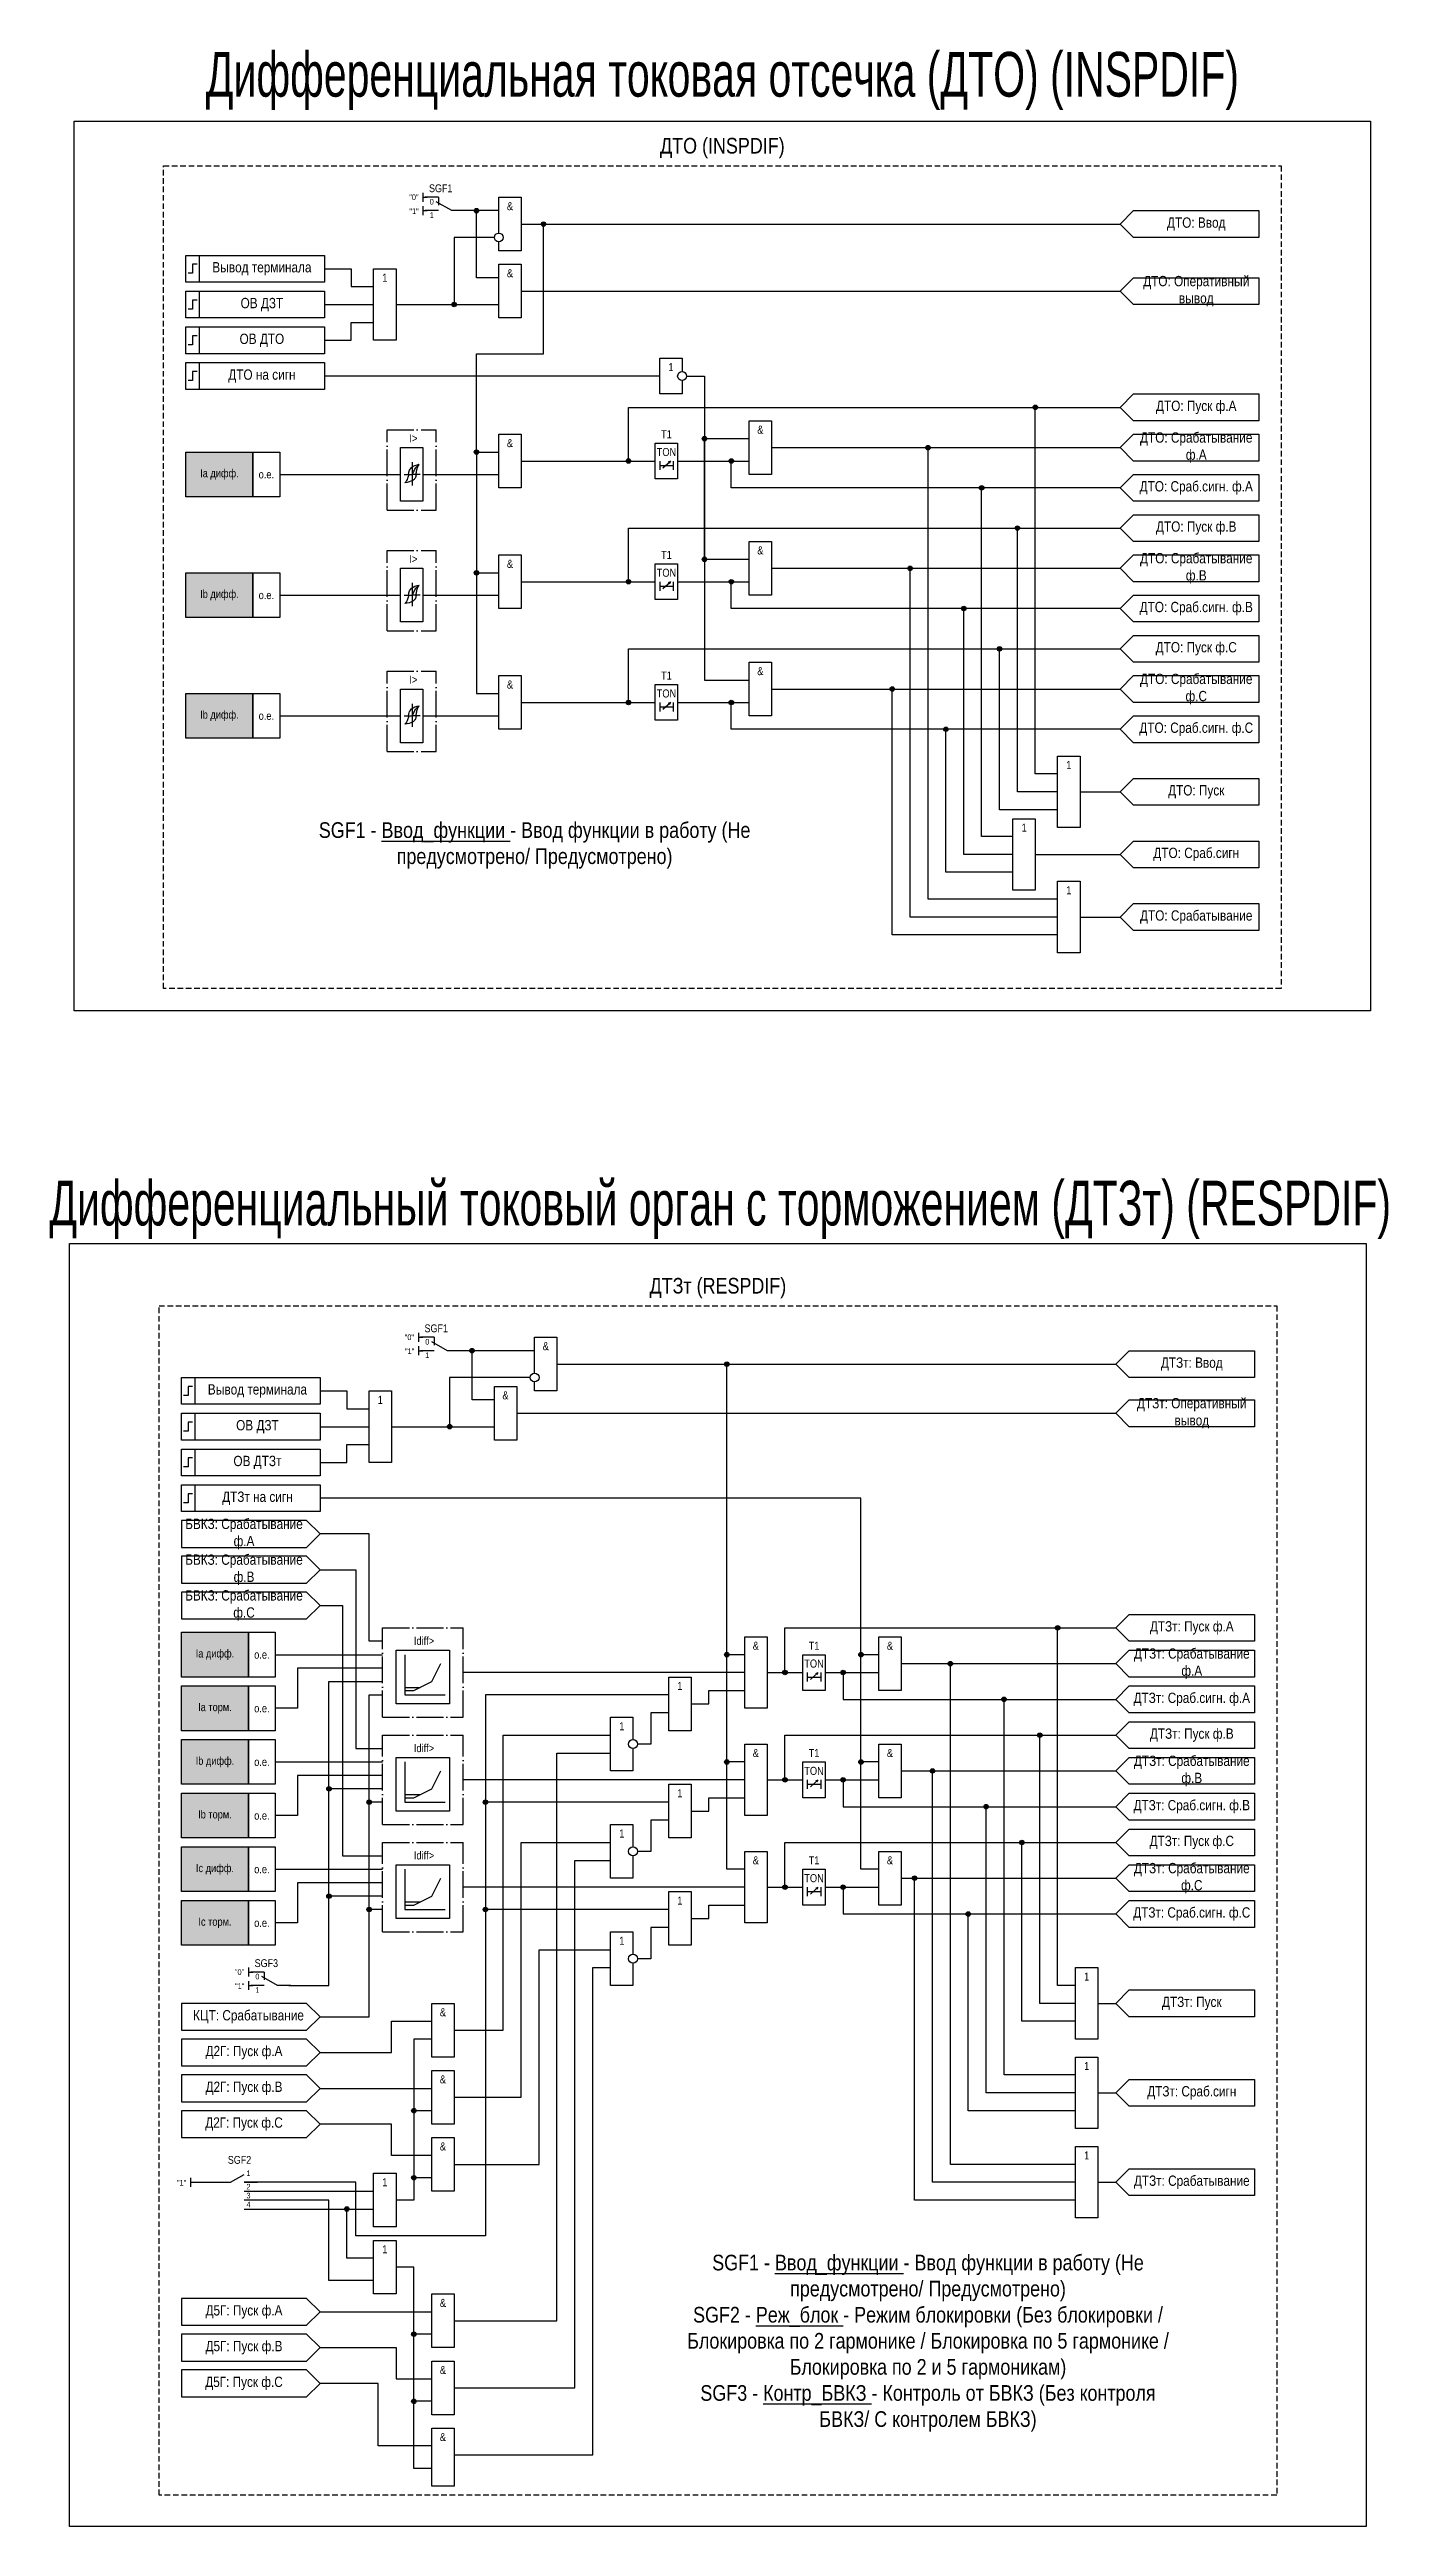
# Model space of a CAD drawing. Header units: millimetres. Extents: x -2824 to 4649, y -997 to 959.
# Drawn here: x -2824 to -2525, y -434 to 120 of the extents above; entities that cross this region are included whole.
import ezdxf
from ezdxf.enums import TextEntityAlignment as Align

# ---------------------------------------------------------------- set-up
doc = ezdxf.new("R2010")
doc.units = ezdxf.units.MM
doc.linetypes.add('ACAD_ISO04W100', pattern=[30, 24, -3, 0, -3])
doc.linetypes.add('штриховая2', pattern=[0.375, 0.25, -0.125])
doc.layers.add('TEXT', color=7, linetype='Continuous', lineweight=25)
doc.layers.add('Основная', color=7, linetype='Continuous')
doc.styles.add('1.8_Gost_RD', font='ARIALN.TTF', dxfattribs={"height": 1.8})
doc.styles.add('2.5_Gost_RD', font='ARIALN.TTF', dxfattribs={"height": 2.5})
doc.styles.add('3.5_Gost_RD', font='ARIALN.TTF', dxfattribs={"height": 3.5})
doc.styles.add('Вывод', font='ARIALN.TTF', dxfattribs={"height": 2.5})
doc.styles.add('Компонент', font='ARIALN.TTF', dxfattribs={"height": 3.5})

msp = doc.modelspace()

# ---------------------------------------------------------------- texts
at = {"color": 2, "ltscale": 100, "char_height": 10, "attachment_point": 5, "style": '3.5_Gost_RD'}
for s, insert, width in [('{\\W0.8;\\C3;Дифференциальная токовая отсечка (ДТО) (INSPDIF)}', (-2674, 113), 290), ('{\\W0.8;\\C3;Дифференциальный токовый орган с торможением (ДТЗт) (RESPDIF)}', (-2674.5, -139.5), 341)]:
    msp.add_mtext(s, dxfattribs=dict(at, insert=insert, width=width))
at = {"color": 30, "ltscale": 100, "char_height": 3.5, "attachment_point": 5, "style": '3.5_Gost_RD'}
for s, insert, width in [('\\pt108.5;ДТО (INSPDIF)', (-2674, 98), 250), ('SGF1 - {\\LВвод_функции} - Ввод функции в работу (Не предусмотрено/ Предусмотрено)', (-2716, -58), 97.0715), ('\\pt108.5;ДТЗт (RESPDIF)', (-2675, -157), 250), ('SGF1 - {\\LВвод_функции} - Ввод функции в работу (Не предусмотрено/ Предусмотрено)\\PSGF2 - {\\LРеж_блок} - Режим блокировки (Без блокировки / Блокировка по 2 гармонике / Блокировка по 5 гармонике / Блокировка по 2 и 5 гармоникам)\\PSGF3 - {\\LКонтр_БВКЗ} - Контроль от БВКЗ (Без контроля БВКЗ/ С контролем БВКЗ)', (-2628, -393), 111.8874)]:
    msp.add_mtext(s, dxfattribs=dict(at, insert=insert, width=width))
at = {"ltscale": 100, "char_height": 1.25, "attachment_point": 1, "style": '3.5_Gost_RD'}
for insert in [(-2744, 84.5), (-2745, -170.5), (-2783, -312.5)]:
    msp.add_mtext_dynamic_manual_height_columns('"1"', width=2, gutter_width=17.5, heights=[0], dxfattribs=dict(at, insert=insert))
at = {"ltscale": 100, "attachment_point": 5}
for s, insert, char_height, width, style in [('Вывод терминала', (-2777, 71), 2.3, 28, '2.5_Gost_RD'), ('1', (-2749.5, 69), 1.8, 5, '2.5_Gost_RD'), ('1', (-2685.5, 49), 1.8, 5, '2.5_Gost_RD'), ('T1', (-2686.5, 34), 1.8, 5, '2.5_Gost_RD'), ('TON', (-2686.5, 30), 1.8, 5, '2.5_Gost_RD'), ('Ia дифф.', (-2786.5, 25), 1.8, 15, '1.8_Gost_RD'), ('о.е.', (-2776, 25), 1.8, 6, '1.8_Gost_RD'), ('T1', (-2686.5, 7), 1.8, 5, '2.5_Gost_RD'), ('TON', (-2686.5, 3), 1.8, 5, '2.5_Gost_RD'), ('Ib дифф.', (-2786.5, -2), 1.8, 15, '1.8_Gost_RD'), ('о.е.', (-2776, -2), 1.8, 6, '1.8_Gost_RD'), ('T1', (-2686.5, -20), 1.8, 5, '2.5_Gost_RD'), ('TON', (-2686.5, -24), 1.8, 5, '2.5_Gost_RD'), ('Ib дифф.', (-2786.5, -29), 1.8, 15, '1.8_Gost_RD'), ('о.е.', (-2776, -29), 1.8, 6, '1.8_Gost_RD'), ('Вывод терминала', (-2778, -180), 2.3, 28, '2.5_Gost_RD'), ('1', (-2750.5, -182), 1.8, 5, '2.5_Gost_RD'), ('Ia дифф.', (-2787.5, -239), 1.8, 15, '1.8_Gost_RD'), ('T1', (-2653.5, -237), 1.8, 5, '2.5_Gost_RD'), ('о.е.', (-2777, -239), 1.8, 6, '1.8_Gost_RD'), ('TON', (-2653.5, -241), 1.8, 5, '2.5_Gost_RD'), ('Ia торм.', (-2787.5, -251), 1.8, 15, '1.8_Gost_RD'), ('о.е.', (-2777, -251), 1.8, 6, '1.8_Gost_RD'), ('T1', (-2653.5, -261), 1.8, 5, '2.5_Gost_RD'), ('Ib дифф.', (-2787.5, -263), 1.8, 15, '1.8_Gost_RD'), ('о.е.', (-2777, -263), 1.8, 6, '1.8_Gost_RD'), ('TON', (-2653.5, -265), 1.8, 5, '2.5_Gost_RD'), ('Ib торм.', (-2787.5, -275), 1.8, 15, '1.8_Gost_RD'), ('о.е.', (-2777, -275), 1.8, 6, '1.8_Gost_RD'), ('Ic дифф.', (-2787.5, -287), 1.8, 15, '1.8_Gost_RD'), ('о.е.', (-2777, -287), 1.8, 6, '1.8_Gost_RD'), ('TON', (-2653.5, -289), 1.8, 5, '2.5_Gost_RD'), ('T1', (-2653.5, -285), 1.8, 5, '2.5_Gost_RD'), ('Ic торм.', (-2787.5, -299), 1.8, 15, '1.8_Gost_RD'), ('о.е.', (-2777, -299), 1.8, 6, '1.8_Gost_RD')]:
    msp.add_mtext(s, dxfattribs=dict(at, insert=insert, char_height=char_height, width=width, style=style))
at = {"layer": 'TEXT', "color": 0, "ltscale": 100, "char_height": 2.3, "width": 28, "attachment_point": 5, "style": '2.5_Gost_RD'}
for insert in [(-2777, 63), (-2778, -188)]:
    msp.add_mtext('{\\C256;ОВ ДЗТ}', dxfattribs=dict(at, insert=insert))
at = {"layer": 'TEXT', "ltscale": 100, "char_height": 1.25, "width": 2, "attachment_point": 5, "style": '2.5_Gost_RD'}
for s, insert in [('3', (-2780, -360)), ('4', (-2780, -362))]:
    msp.add_mtext(s, dxfattribs=dict(at, insert=insert))
at = {"layer": 'Основная', "ltscale": 100, "attachment_point": 5, "style": '2.5_Gost_RD'}
for s, insert, char_height, width in [('&', (-2721.5, 85), 1.8, 5), ('ДТО: Ввод', (-2568, 81), 2.3, 28), ('&', (-2721.5, 70), 1.8, 5), ('ДТО на сигн', (-2777, 47), 2.3, 28), ('&', (-2665.5, 35), 1.8, 5), ('&', (-2721.5, 32), 1.8, 5), ('&', (-2721.5, 5), 1.8, 5), ('&', (-2665.5, 8), 1.8, 5), ('&', (-2721.5, -22), 1.8, 5), ('&', (-2665.5, -19), 1.8, 5), ('1', (-2596.5, -40), 1.8, 5), ('1', (-2606.5, -54), 1.8, 5), ('1', (-2596.5, -68), 1.8, 5), ('&', (-2713.5, -170), 1.8, 5), ('ДТЗт: Ввод', (-2569, -174), 2.3, 28), ('&', (-2722.5, -181), 1.8, 5), ('ДТЗт на сигн', (-2778, -204), 2.3, 28), ('&', (-2666.5, -237), 1.8, 5), ('&', (-2636.5, -237), 1.8, 5), ('1', (-2683.5, -246), 1.8, 5), ('ДТЗт: Сраб.сигн. ф.А', (-2569, -249), 2.3, 28), ('1', (-2696.5, -255), 1.8, 5), ('&', (-2666.5, -261), 1.8, 5), ('&', (-2636.5, -261), 1.8, 5), ('1', (-2683.5, -270), 1.8, 5), ('ДТЗт: Сраб.сигн. ф.В', (-2569, -273), 2.3, 28), ('1', (-2696.5, -279), 1.8, 5), ('&', (-2666.5, -285), 1.8, 5), ('&', (-2636.5, -285), 1.8, 5), ('1', (-2683.5, -294), 1.8, 5), ('ДТЗт: Сраб.сигн. ф.С', (-2569, -297), 2.3, 28), ('1', (-2696.5, -303), 1.8, 5), ('1', (-2592.5, -311), 1.8, 5), ('&', (-2736.5, -319), 1.8, 5), ('1', (-2592.5, -331), 1.8, 5), ('&', (-2736.5, -334), 1.8, 5), ('ДТЗт: Сраб.сигн', (-2569, -337), 2.3, 28), ('&', (-2736.5, -349), 1.8, 5), ('1', (-2592.5, -351), 1.8, 5), ('1', (-2749.5, -357), 1.8, 5), ('1', (-2749.5, -372), 1.8, 5), ('&', (-2736.5, -384), 1.8, 5), ('&', (-2736.5, -399), 1.8, 5), ('&', (-2736.5, -414), 1.8, 5)]:
    msp.add_mtext(s, dxfattribs=dict(at, insert=insert, char_height=char_height, width=width))
at = {"layer": 'Основная', "color": 0, "ltscale": 100, "char_height": 2.3, "attachment_point": 5, "style": '2.5_Gost_RD'}
for s, insert, width in [('{\\C256;ДТО: Оперативный вывод}', (-2568, 66), 28), ('{\\C256;ОВ ДТО}', (-2777, 55), 28), ('{\\C256;ДТО: Пуск ф.А}', (-2568, 40), 28), ('{\\C256;ДТО: Срабатывание ф.А}', (-2568, 31), 28), ('{\\C256;ДТО: Пуск ф.В}', (-2568, 13), 28), ('{\\C256;ДТО: Срабатывание ф.В}', (-2568, 4), 28), ('{\\C256;ДТО: Пуск ф.С}', (-2568, -14), 28), ('{\\C256;ДТО: Срабатывание ф.С}', (-2568, -23), 28), ('{\\C256;ДТО: Пуск}', (-2568, -46), 28), ('{\\C256;ДТО: Срабатывание}', (-2568, -74), 28), ('{\\C256;ДТЗт: Оперативный вывод}', (-2569, -185), 28), ('{\\C256;ОВ ДТЗт}', (-2778, -196), 28), ('{\\C256;БВКЗ: Срабатывание ф.А}', (-2781, -212), 28), ('{\\C256;БВКЗ: Срабатывание ф.В}', (-2781, -220), 28), ('{\\C256;БВКЗ: Срабатывание ф.С}', (-2781, -228), 28), ('{\\C256;ДТЗт: Пуск ф.А}', (-2569, -233), 28), ('{\\C256;ДТЗт: Срабатывание ф.А}', (-2569, -241), 28), ('{\\C256;ДТЗт: Пуск ф.В}', (-2569, -257), 28), ('{\\C256;ДТЗт: Срабатывание ф.В}', (-2569, -265), 28), ('{\\C256;ДТЗт: Пуск ф.С}', (-2569, -281), 28), ('{\\C256;ДТЗт: Срабатывание ф.С}', (-2569, -289), 28), ('{\\C256;ДТЗт: Пуск}', (-2569, -317), 28), ('{\\C256;КЦТ: Срабатывание}', (-2780, -320), 26.5083), ('{\\C256;Д2Г: Пуск ф.А}', (-2781, -328), 28), ('{\\C256;Д2Г: Пуск ф.B}', (-2781, -336), 28), ('{\\C256;Д2Г: Пуск ф.C}', (-2781, -344), 28), ('{\\C256;ДТЗт: Срабатывание}', (-2569, -357), 28), ('{\\C256;Д5Г: Пуск ф.А}', (-2781, -386), 28), ('{\\C256;Д5Г: Пуск ф.B}', (-2781, -394), 28), ('{\\C256;Д5Г: Пуск ф.C}', (-2781, -402), 28)]:
    msp.add_mtext(s, dxfattribs=dict(at, insert=insert, width=width))
at = {"layer": 'Основная', "color": 7, "ltscale": 100, "char_height": 1.8, "attachment_point": 1, "style": '1.8_Gost_RD'}
for s, insert in [('I>', (-2744, 34)), ('I>', (-2744, 7)), ('I>', (-2744, -20)), ('Idiff>', (-2743, -235)), ('Idiff>', (-2743, -259)), ('Idiff>', (-2743, -283))]:
    msp.add_mtext_dynamic_manual_height_columns(s, width=4, gutter_width=17.5, heights=[0], dxfattribs=dict(at, insert=insert))
at = {"layer": 'Основная', "color": 1, "ltscale": 100, "char_height": 2.3, "width": 28, "attachment_point": 5, "style": '2.5_Gost_RD'}
for s, insert in [('ДТО: Сраб.сигн. ф.А', (-2568, 22)), ('{\\C256;ДТО: Сраб.сигн. ф.В}', (-2568, -5)), ('{\\C256;ДТО: Сраб.сигн. ф.С}', (-2568, -32)), ('{\\C256;ДТО: Сраб.сигн}', (-2568, -60))]:
    msp.add_mtext(s, dxfattribs=dict(at, insert=insert))
at = {"layer": 'Основная', "ltscale": 100, "insert": (-2796, -356.5), "char_height": 1.25, "attachment_point": 1, "style": '3.5_Gost_RD'}
msp.add_mtext_dynamic_manual_height_columns('"1"', width=2, gutter_width=17.5, heights=[0], dxfattribs=at)

# ---------------------------------------------------------------- blocks, each defined once
blk = doc.blocks.new('Точка')
at = {"ltscale": 100}
h = blk.add_hatch(color=256, dxfattribs=at)
h.dxf.hatch_style = 1
edge = h.paths.add_edge_path()
edge.add_arc((0, 0), 0.5, 0, 360)
blk.add_circle((0, 0), 0.5, dxfattribs=at)
blk = doc.blocks.new('*U24')
at = {"layer": 'Основная', "linetype": 'ACAD_ISO04W100', "ltscale": 0.25}
for p, q in [((0, 0), (11, 0)), ((0, -18), (0, 0)), ((11, -18), (11, 0)), ((0, -18), (11, -18))]:
    blk.add_line(p, q, dxfattribs=at)
at = {"layer": 'Основная', "style": 'Компонент'}
blk.add_attdef('ОУ', text='', height=3.5, dxfattribs=at).set_placement((11, 0), align=Align.MIDDLE_CENTER)
blk = doc.blocks.new('*U44')
at = {"layer": 'Основная', "linetype": 'ACAD_ISO04W100', "ltscale": 0.25}
for p, q in [((0, 0), (18, 0)), ((0, -20), (0, 0)), ((18, -20), (18, 0)), ((0, -20), (18, -20))]:
    blk.add_line(p, q, dxfattribs=at)
at = {"layer": 'Основная', "style": 'Компонент'}
blk.add_attdef('ОУ', text='', height=3.5, dxfattribs=at).set_placement((18, 0), align=Align.MIDDLE_CENTER)
blk = doc.blocks.new('*U30')
at = {"layer": 'Основная', "color": 0}
blk.add_line((0, 0), (6, 3.4), dxfattribs=at)
blk = doc.blocks.new('*U43')
at = {"layer": 'Основная', "color": 0}
for p, q in [((-9, 0), (-3, 0)), ((3, 0), (9, 0))]:
    blk.add_line(p, q, dxfattribs=at)
at = {"layer": 'Основная', "ltscale": 0.25}
blk.add_blockref('*U30', (-3, 0), dxfattribs=at)
at = {"layer": 'Основная'}
for tag, height, style, p in [('ОУ', 3.5, 'Компонент', (1, 10)), ('В2', 2.5, 'Вывод', (5, 4)), ('В1', 2.5, 'Вывод', (5, -2))]:
    blk.add_attdef(tag, text='', height=height, dxfattribs=dict(at, style=style)).set_placement(p, align=Align.MIDDLE_CENTER)
blk = doc.blocks.new('*U32')
at = {"layer": 'Основная', "color": 0}
blk.add_line((0, 0), (7, 4), dxfattribs=at)
at = {"layer": 'Основная', "ltscale": 0.35}
blk.add_line((6, 6), (6, 2.5), dxfattribs=at)
blk = doc.blocks.new('*U33')
at = {"layer": 'Основная', "color": 0}
for p, q in [((-3, 6), (-9, 6)), ((-3, 0), (-9, 0)), ((9, 0), (3, 0))]:
    blk.add_line(p, q, dxfattribs=at)
at = {"layer": 'Основная', "ltscale": 0.25, "xscale": -1}
blk.add_blockref('*U32', (3, 0), dxfattribs=at)
at = {"layer": 'Основная'}
for tag, height, style, p in [('ОУ', 3.5, 'Компонент', (-2, 10)), ('В1', 2.5, 'Вывод', (-14, 6)), ('В2', 2.5, 'Вывод', (-6, 4)), ('В3', 2.5, 'Вывод', (-6, -2))]:
    blk.add_attdef(tag, text='', height=height, dxfattribs=dict(at, style=style)).set_placement(p, align=Align.MIDDLE_CENTER)

# ---------------------------------------------------------------- hatches: boundary and pattern name
at = {"ltscale": 100, "true_color": 0xf7941d}
h = msp.add_hatch(color=30, dxfattribs=at)
h.dxf.hatch_style = 1
h.paths.add_polyline_path([(-2794, 30), (-2779, 30), (-2779, 20), (-2794, 20)])
h = msp.add_hatch(color=30, dxfattribs=at)
h.dxf.hatch_style = 1
h.paths.add_polyline_path([(-2794, 3), (-2779, 3), (-2779, -7), (-2794, -7)])
h = msp.add_hatch(color=30, dxfattribs=at)
h.dxf.hatch_style = 1
h.paths.add_polyline_path([(-2794, -24), (-2779, -24), (-2779, -34), (-2794, -34)])
h = msp.add_hatch(color=30, dxfattribs=at)
h.dxf.hatch_style = 1
h.paths.add_polyline_path([(-2795, -234), (-2780, -234), (-2780, -244), (-2795, -244)])
h = msp.add_hatch(color=30, dxfattribs=at)
h.dxf.hatch_style = 1
h.paths.add_polyline_path([(-2795, -246), (-2780, -246), (-2780, -256), (-2795, -256)])
h = msp.add_hatch(color=30, dxfattribs=at)
h.dxf.hatch_style = 1
h.paths.add_polyline_path([(-2795, -258), (-2780, -258), (-2780, -268), (-2795, -268)])
h = msp.add_hatch(color=30, dxfattribs=at)
h.dxf.hatch_style = 1
h.paths.add_polyline_path([(-2795, -270), (-2780, -270), (-2780, -280), (-2795, -280)])
h = msp.add_hatch(color=30, dxfattribs=at)
h.dxf.hatch_style = 1
h.paths.add_polyline_path([(-2795, -282), (-2780, -282), (-2780, -292), (-2795, -292)])
h = msp.add_hatch(color=30, dxfattribs=at)
h.dxf.hatch_style = 1
h.paths.add_polyline_path([(-2795, -294), (-2780, -294), (-2780, -304), (-2795, -304)])

# ---------------------------------------------------------------- linework, layer by layer
at = {"ltscale": 100}
for p, q in [((-2741, 88), (-2741, 86)), ((-2741, 87), (-2740, 87)), ((-2741, 85), (-2741, 83)), ((-2741, 84), (-2740, 84)), ((-2763, 63), (-2752, 63)), ((-2747, 63), (-2724, 63)), ((-2729, 30), (-2724, 30)), ((-2742, -167), (-2742, -169)), ((-2742, -168), (-2741, -168)), ((-2742, -170), (-2742, -172)), ((-2742, -171), (-2741, -171)), ((-2764, -188), (-2753, -188)), ((-2748, -188), (-2725, -188)), ((-2780, -309), (-2780, -311)), ((-2780, -310), (-2779, -310)), ((-2780, -312), (-2780, -314)), ((-2780, -313), (-2779, -313))]:
    msp.add_line(p, q, dxfattribs=at)
at = {"color": 7, "ltscale": 100}
for p, q in [((-2687.3, 26.46), (-2685.63, 27.95)), ((-2685.63, 27.95), (-2686.15, 27.73)), ((-2685.63, 27.95), (-2685.89, 27.48)), ((-2687.3, -0.54), (-2685.63, 0.95)), ((-2685.63, 0.95), (-2686.15, 0.73)), ((-2685.63, 0.95), (-2685.89, 0.48)), ((-2687.3, -27.54), (-2685.63, -26.05)), ((-2685.63, -26.05), (-2686.15, -26.27)), ((-2685.63, -26.05), (-2685.89, -26.52)), ((-2654.3, -244.54), (-2652.63, -243.05)), ((-2652.63, -243.05), (-2653.15, -243.27)), ((-2652.63, -243.05), (-2652.89, -243.52)), ((-2654.3, -268.54), (-2652.63, -267.05)), ((-2652.63, -267.05), (-2653.15, -267.27)), ((-2652.63, -267.05), (-2652.89, -267.52)), ((-2654.3, -292.54), (-2652.63, -291.05)), ((-2652.63, -291.05), (-2653.15, -291.27)), ((-2652.63, -291.05), (-2652.89, -291.52))]:
    msp.add_line(p, q, dxfattribs=at)
at = {"color": 2, "ltscale": 100}
for points in [[(-2819, 104), (-2529, 104), (-2529, -95), (-2819, -95)], [(-2820, -147), (-2530, -147), (-2530, -434), (-2820, -434)]]:
    msp.add_lwpolyline(points, close=True, dxfattribs=at)
at = {"ltscale": 100}
for points in [[(-2724, 69), (-2729, 69), (-2729, 84), (-2734, 84)], [(-2724, 84), (-2729, 84)], [(-2725, 78), (-2734, 78), (-2734, 63)], [(-2729, 30), (-2729, 30), (-2729, 52), (-2714, 52), (-2714, 81)], [(-2719, 81), (-2585, 81)], [(-2763, 71), (-2757, 71), (-2757, 67), (-2752, 67)], [(-2724, 69), (-2729, 69)], [(-2719, 66), (-2585, 66)], [(-2763, 55), (-2757, 55), (-2757, 59), (-2752, 59)], [(-2683, 46), (-2683, 43), (-2688, 43), (-2688, 51), (-2683, 51), (-2683, 48)], [(-2688, 47), (-2763, 47)], [(-2682, 47), (-2678, 47), (-2678, -21), (-2668, -21)], [(-2695, 28), (-2695, 40), (-2585, 40)], [(-2599, -42), (-2604, -42), (-2604, 40)], [(-2729, 30), (-2729, 30), (-2729, 3), (-2724, 3)], [(-2688, 28), (-2688, 26)], [(-2685, 28), (-2685, 26)], [(-2668, 6), (-2678, 6), (-2678, 33)], [(-2678, 33), (-2668, 33)], [(-2585, 22), (-2672, 22), (-2672, 28)], [(-2663, 31), (-2585, 31)], [(-2599, -70), (-2628, -70), (-2628, 31)], [(-2688, 27), (-2685, 27)], [(-2609, -56), (-2616, -56), (-2616, 22)], [(-2695, 1), (-2695, 13), (-2585, 13)], [(-2599, -46), (-2608, -46), (-2608, 13)], [(-2729, 3), (-2729, 3), (-2729, -24), (-2724, -24)], [(-2688, 1), (-2688, -1)], [(-2685, 1), (-2685, -1)], [(-2585, -5), (-2672, -5), (-2672, 1)], [(-2663, 4), (-2585, 4)], [(-2599, -74), (-2632, -74), (-2632, 4)], [(-2688, 0), (-2685, 0)], [(-2609, -60), (-2620, -60), (-2620, -5)], [(-2695, -26), (-2695, -14), (-2585, -14)], [(-2599, -50), (-2612, -50), (-2612, -14)], [(-2688, -26), (-2688, -28)], [(-2688, -27), (-2685, -27)], [(-2685, -26), (-2685, -28)], [(-2585, -32), (-2672, -32), (-2672, -26)], [(-2663, -23), (-2585, -23)], [(-2599, -78), (-2636, -78), (-2636, -23)], [(-2609, -64), (-2624, -64), (-2624, -32)], [(-2594, -46), (-2585, -46)], [(-2604, -60), (-2585, -60)], [(-2594, -74), (-2585, -74)], [(-2725, -182), (-2730, -182), (-2730, -171), (-2735, -171)], [(-2716, -171), (-2730, -171)], [(-2717, -177), (-2735, -177), (-2735, -188)], [(-2711, -174), (-2586, -174)], [(-2669, -239), (-2673, -239), (-2673, -174)], [(-2764, -180), (-2758, -180), (-2758, -184), (-2753, -184)], [(-2725, -182), (-2730, -182)], [(-2720, -185), (-2586, -185)], [(-2764, -196), (-2758, -196), (-2758, -192), (-2753, -192)], [(-2639, -239), (-2643, -239), (-2643, -204), (-2764, -204)], [(-2750, -236), (-2753, -236), (-2753, -212), (-2764, -212)], [(-2764, -220), (-2756, -220), (-2756, -260), (-2750, -260)], [(-2764, -228), (-2759, -228), (-2759, -284), (-2750, -284)], [(-2660, -243), (-2660, -233), (-2586, -233)], [(-2595, -313), (-2599, -313), (-2599, -233)], [(-2750, -242), (-2769, -242), (-2769, -251), (-2774, -251)], [(-2745, -239), (-2745, -248)], [(-2745, -247), (-2743, -247), (-2739, -245), (-2737, -241)], [(-2669, -243), (-2732, -243)], [(-2669, -263), (-2673, -263), (-2673, -239)], [(-2655, -243), (-2655, -245)], [(-2652, -243), (-2652, -245)], [(-2651, -243), (-2639, -243)], [(-2647, -243), (-2647, -249), (-2586, -249)], [(-2639, -263), (-2643, -263), (-2643, -239)], [(-2634, -241), (-2586, -241)], [(-2595, -353), (-2623, -353), (-2623, -241)], [(-2686, -248), (-2727, -248), (-2727, -369), (-2756, -369), (-2756, -357), (-2781, -357)], [(-2771, -313), (-2762, -313), (-2762, -245), (-2750, -245)], [(-2764, -320), (-2753, -320), (-2753, -248), (-2750, -248)], [(-2745, -246.31), (-2741.61, -246.31)], [(-2745, -248), (-2736, -248)], [(-2681, -250), (-2677, -250), (-2677, -247), (-2669, -247)], [(-2655, -244), (-2652, -244)], [(-2595, -333), (-2611, -333), (-2611, -249)], [(-2686, -252), (-2690, -252), (-2690, -259), (-2693, -259)], [(-2734, -323), (-2723, -323), (-2723, -257), (-2699, -257)], [(-2660, -267), (-2660, -257), (-2586, -257)], [(-2595, -317), (-2603, -317), (-2603, -257)], [(-2745, -263), (-2745, -272)], [(-2745, -271), (-2743, -271), (-2739, -269), (-2737, -265)], [(-2734, -388), (-2711, -388), (-2711, -261), (-2699, -261)], [(-2669, -287), (-2673, -287), (-2673, -263)], [(-2639, -287), (-2643, -287), (-2643, -263)], [(-2634, -265), (-2586, -265)], [(-2595, -357), (-2627, -357), (-2627, -265)], [(-2750, -266), (-2769, -266), (-2769, -275), (-2774, -275)], [(-2750, -269), (-2762, -269)], [(-2745, -270.31), (-2741.61, -270.31)], [(-2669, -267), (-2732, -267)], [(-2681, -274), (-2677, -274), (-2677, -271), (-2669, -271)], [(-2655, -267), (-2655, -269)], [(-2655, -268), (-2652, -268)], [(-2652, -267), (-2652, -269)], [(-2651, -267), (-2639, -267)], [(-2647, -267), (-2647, -273), (-2586, -273)], [(-2750, -272), (-2753, -272)], [(-2745, -272), (-2736, -272)], [(-2686, -272), (-2727, -272)], [(-2686, -276), (-2690, -276), (-2690, -283), (-2693, -283)], [(-2595, -337), (-2615, -337), (-2615, -273)], [(-2734, -338), (-2719, -338), (-2719, -281), (-2699, -281)], [(-2660, -291), (-2660, -281), (-2586, -281)], [(-2595, -321), (-2607, -321), (-2607, -281)], [(-2745, -287), (-2745, -296)], [(-2734, -403), (-2707, -403), (-2707, -285), (-2699, -285)], [(-2750, -290), (-2769, -290), (-2769, -299), (-2774, -299)], [(-2750, -293), (-2762, -293)], [(-2745, -295), (-2743, -295), (-2739, -293), (-2737, -289)], [(-2669, -291), (-2732, -291)], [(-2655, -291), (-2655, -293)], [(-2655, -292), (-2652, -292)], [(-2652, -291), (-2652, -293)], [(-2651, -291), (-2639, -291)], [(-2647, -291), (-2647, -297), (-2586, -297)], [(-2634, -289), (-2586, -289)], [(-2595, -361), (-2631, -361), (-2631, -289)], [(-2750, -296), (-2753, -296)], [(-2745, -294.31), (-2741.61, -294.31)], [(-2745, -296), (-2736, -296)], [(-2686, -296), (-2727, -296)], [(-2681, -298), (-2677, -298), (-2677, -295), (-2669, -295)], [(-2595, -341), (-2619, -341), (-2619, -297)], [(-2686, -300), (-2690, -300), (-2690, -307), (-2693, -307)], [(-2734, -353), (-2715, -353), (-2715, -305), (-2699, -305)], [(-2734, -418), (-2703, -418), (-2703, -309), (-2699, -309)], [(-2764, -328), (-2748, -328), (-2748, -321), (-2739, -321)], [(-2590, -317), (-2586, -317)], [(-2739, -325), (-2743, -325), (-2743, -361), (-2747, -361)], [(-2764, -336), (-2739, -336)], [(-2590, -337), (-2586, -337)], [(-2739, -341), (-2743, -341)], [(-2739, -351), (-2748, -351), (-2748, -344), (-2764, -344)], [(-2793, -357), (-2784, -357)], [(-2781, -359), (-2752, -359)], [(-2739, -356), (-2743, -356)], [(-2590, -357), (-2586, -357)], [(-2752, -379), (-2762, -379), (-2762, -361), (-2781, -361)], [(-2781, -363), (-2752, -363)], [(-2752, -374), (-2758, -374), (-2758, -363)], [(-2739, -421), (-2743, -421), (-2743, -376), (-2747, -376)], [(-2764, -386), (-2739, -386)], [(-2739, -391), (-2743, -391)], [(-2764, -394), (-2747, -394), (-2747, -401), (-2739, -401)], [(-2739, -416), (-2751, -416), (-2751, -402), (-2764, -402)], [(-2739, -406), (-2743, -406)], [(-2739, -421), (-2743, -421)]]:
    msp.add_lwpolyline(points, dxfattribs=at)
for points in [[(-2794, 74), (-2791, 74), (-2791, 68), (-2794, 68)], [(-2794, 74), (-2763, 74), (-2763, 68), (-2794, 68)], [(-2752, 71), (-2747, 71), (-2747, 55), (-2752, 55)], [(-2794, 66), (-2791, 66), (-2791, 60), (-2794, 60)], [(-2794, 66), (-2763, 66), (-2763, 60), (-2794, 60)], [(-2794, 58), (-2791, 58), (-2791, 52), (-2794, 52)], [(-2794, 58), (-2763, 58), (-2763, 52), (-2794, 52)], [(-2794, 30), (-2779, 30), (-2779, 20), (-2794, 20)], [(-2779, 30), (-2773, 30), (-2773, 20), (-2779, 20)], [(-2689, 32), (-2684, 32), (-2684, 24), (-2689, 24)], [(-2794, 3), (-2779, 3), (-2779, -7), (-2794, -7)], [(-2779, 3), (-2773, 3), (-2773, -7), (-2779, -7)], [(-2689, 5), (-2684, 5), (-2684, -3), (-2689, -3)], [(-2689, -22), (-2684, -22), (-2684, -30), (-2689, -30)], [(-2794, -24), (-2779, -24), (-2779, -34), (-2794, -34)], [(-2779, -24), (-2773, -24), (-2773, -34), (-2779, -34)], [(-2599, -38), (-2594, -38), (-2594, -54), (-2599, -54)], [(-2609, -52), (-2604, -52), (-2604, -68), (-2609, -68)], [(-2599, -66), (-2594, -66), (-2594, -82), (-2599, -82)], [(-2795, -177), (-2792, -177), (-2792, -183), (-2795, -183)], [(-2795, -177), (-2764, -177), (-2764, -183), (-2795, -183)], [(-2753, -180), (-2748, -180), (-2748, -196), (-2753, -196)], [(-2795, -185), (-2792, -185), (-2792, -191), (-2795, -191)], [(-2795, -185), (-2764, -185), (-2764, -191), (-2795, -191)], [(-2795, -193), (-2792, -193), (-2792, -199), (-2795, -199)], [(-2795, -193), (-2764, -193), (-2764, -199), (-2795, -199)], [(-2795, -234), (-2780, -234), (-2780, -244), (-2795, -244)], [(-2780, -234), (-2774, -234), (-2774, -244), (-2780, -244)], [(-2669, -235), (-2664, -235), (-2664, -251), (-2669, -251)], [(-2656, -239), (-2651, -239), (-2651, -247), (-2656, -247)], [(-2795, -246), (-2780, -246), (-2780, -256), (-2795, -256)], [(-2780, -246), (-2774, -246), (-2774, -256), (-2780, -256)], [(-2795, -258), (-2780, -258), (-2780, -268), (-2795, -268)], [(-2780, -258), (-2774, -258), (-2774, -268), (-2780, -268)], [(-2669, -259), (-2664, -259), (-2664, -275), (-2669, -275)], [(-2656, -263), (-2651, -263), (-2651, -271), (-2656, -271)], [(-2795, -270), (-2780, -270), (-2780, -280), (-2795, -280)], [(-2780, -270), (-2774, -270), (-2774, -280), (-2780, -280)], [(-2795, -282), (-2780, -282), (-2780, -292), (-2795, -292)], [(-2780, -282), (-2774, -282), (-2774, -292), (-2780, -292)], [(-2669, -283), (-2664, -283), (-2664, -299), (-2669, -299)], [(-2656, -287), (-2651, -287), (-2651, -295), (-2656, -295)], [(-2795, -294), (-2780, -294), (-2780, -304), (-2795, -304)], [(-2780, -294), (-2774, -294), (-2774, -304), (-2780, -304)], [(-2595, -309), (-2590, -309), (-2590, -325), (-2595, -325)], [(-2595, -329), (-2590, -329), (-2590, -345), (-2595, -345)], [(-2595, -349), (-2590, -349), (-2590, -365), (-2595, -365)]]:
    msp.add_lwpolyline(points, close=True, dxfattribs=at)
at = {"lineweight": 30, "ltscale": 100}
for points in [[(-2791.5, 72), (-2792.5, 72), (-2792.5, 70), (-2793.5, 70)], [(-2791.5, 64), (-2792.5, 64), (-2792.5, 62), (-2793.5, 62)], [(-2791.5, 56), (-2792.5, 56), (-2792.5, 54), (-2793.5, 54)], [(-2792.5, -179), (-2793.5, -179), (-2793.5, -181), (-2794.5, -181)], [(-2792.5, -187), (-2793.5, -187), (-2793.5, -189), (-2794.5, -189)], [(-2792.5, -195), (-2793.5, -195), (-2793.5, -197), (-2794.5, -197)]]:
    msp.add_lwpolyline(points, dxfattribs=at)
at = {"layer": 'Основная', "ltscale": 100}
for p, q in [((-2746, 29.5), (-2746, 31)), ((-2746, 31), (-2741, 31)), ((-2746, 22), (-2746, 30)), ((-2741, 31), (-2741, 25)), ((-2741, 25), (-2724, 25)), ((-2741, 25), (-2741, 19)), ((-2746, 19), (-2746, 22)), ((-2741, 19), (-2746, 19)), ((-2746, 2.5), (-2746, 4)), ((-2746, 4), (-2741, 4)), ((-2746, -5), (-2746, 3)), ((-2741, 4), (-2741, -2)), ((-2746, -8), (-2746, -5)), ((-2741, -2), (-2724, -2)), ((-2741, -2), (-2741, -8)), ((-2741, -8), (-2746, -8)), ((-2746, -24.5), (-2746, -23)), ((-2746, -23), (-2741, -23)), ((-2746, -32), (-2746, -24)), ((-2741, -23), (-2741, -29)), ((-2746, -35), (-2746, -32)), ((-2741, -29), (-2724, -29)), ((-2741, -29), (-2741, -35)), ((-2741, -35), (-2746, -35)), ((-2747, -239.5), (-2747, -238)), ((-2747, -238), (-2735, -238)), ((-2735, -238), (-2735, -244)), ((-2747, -247), (-2747, -239)), ((-2747, -250), (-2747, -247)), ((-2735, -244), (-2735, -250)), ((-2735, -250), (-2747, -250)), ((-2747, -263.5), (-2747, -262)), ((-2747, -262), (-2735, -262)), ((-2747, -271), (-2747, -263)), ((-2735, -262), (-2735, -268)), ((-2747, -274), (-2747, -271)), ((-2735, -268), (-2735, -274)), ((-2735, -274), (-2747, -274)), ((-2747, -287.5), (-2747, -286)), ((-2747, -286), (-2735, -286)), ((-2747, -295), (-2747, -287)), ((-2735, -286), (-2735, -292)), ((-2735, -292), (-2735, -298)), ((-2747, -298), (-2747, -295)), ((-2735, -298), (-2747, -298)), ((-2793, -356), (-2793, -358))]:
    msp.add_line(p, q, dxfattribs=at)
at = {"layer": 'Основная'}
for p, q in [((-2743.4, 27.72), (-2743.4, 22.52)), ((-2743.4, 0.72), (-2743.4, -4.48)), ((-2743.4, -26.28), (-2743.4, -31.48))]:
    msp.add_line(p, q, dxfattribs=at)
at = {"layer": 'Основная', "color": 7, "ltscale": 100}
for p, q in [((-2773, 25), (-2746, 25)), ((-2745.21, 25), (-2743.4, 25)), ((-2741.58, 25), (-2743.4, 25)), ((-2773, -2), (-2746, -2)), ((-2745.21, -2), (-2743.4, -2)), ((-2741.58, -2), (-2743.4, -2)), ((-2773, -29), (-2746, -29)), ((-2745.21, -29), (-2743.4, -29)), ((-2741.58, -29), (-2743.4, -29)), ((-2774, -239), (-2750, -239)), ((-2774, -263), (-2750, -263)), ((-2774, -287), (-2750, -287))]:
    msp.add_line(p, q, dxfattribs=at)
at = {"layer": 'Основная', "linetype": 'штриховая2', "ltscale": 5}
for points in [[(-2799, 94), (-2549, 94), (-2549, -90), (-2799, -90)], [(-2800, -161), (-2550, -161), (-2550, -427), (-2800, -427)]]:
    msp.add_lwpolyline(points, close=True, dxfattribs=at)
at = {"layer": 'Основная', "ltscale": 100}
for points in [[(-2724, 79), (-2724, 87), (-2719, 87), (-2719, 75), (-2724, 75), (-2724, 77)], [(-2719, 28), (-2689, 28), (-2689, 28), (-2689, 28)], [(-2684, 28), (-2668, 28)], [(-2719, 1), (-2689, 1), (-2689, 1), (-2689, 1)], [(-2684, 1), (-2668, 1)], [(-2719, -26), (-2689, -26), (-2689, -26), (-2689, -26)], [(-2684, -26), (-2668, -26)], [(-2716, -176), (-2716, -168), (-2711, -168), (-2711, -180), (-2716, -180), (-2716, -178)], [(-2664, -243), (-2656, -243), (-2656, -243), (-2656, -243)], [(-2694, -260), (-2694, -265), (-2699, -265), (-2699, -253), (-2694, -253), (-2694, -258)], [(-2664, -267), (-2656, -267), (-2656, -267), (-2656, -267)], [(-2694, -284), (-2694, -289), (-2699, -289), (-2699, -277), (-2694, -277), (-2694, -282)], [(-2664, -291), (-2656, -291), (-2656, -291), (-2656, -291)], [(-2694, -308), (-2694, -313), (-2699, -313), (-2699, -301), (-2694, -301), (-2694, -306)]]:
    msp.add_lwpolyline(points, dxfattribs=at)
for points in [[(-2554, 84), (-2554, 78), (-2582, 78), (-2585, 81), (-2582, 84)], [(-2724, 72), (-2719, 72), (-2719, 60), (-2724, 60)], [(-2554, 69), (-2554, 63), (-2582, 63), (-2585, 66), (-2582, 69)], [(-2794, 50), (-2791, 50), (-2791, 44), (-2794, 44)], [(-2794, 50), (-2763, 50), (-2763, 44), (-2794, 44)], [(-2554, 43), (-2554, 37), (-2582, 37), (-2585, 40), (-2582, 43)], [(-2724, 34), (-2719, 34), (-2719, 22), (-2724, 22)], [(-2668, 37), (-2663, 37), (-2663, 25), (-2668, 25)], [(-2554, 34), (-2554, 28), (-2582, 28), (-2585, 31), (-2582, 34)], [(-2554, 16), (-2554, 10), (-2582, 10), (-2585, 13), (-2582, 16)], [(-2724, 7), (-2719, 7), (-2719, -5), (-2724, -5)], [(-2668, 10), (-2663, 10), (-2663, -2), (-2668, -2)], [(-2554, 7), (-2554, 1), (-2582, 1), (-2585, 4), (-2582, 7)], [(-2554, -11), (-2554, -17), (-2582, -17), (-2585, -14), (-2582, -11)], [(-2724, -20), (-2719, -20), (-2719, -32), (-2724, -32)], [(-2668, -17), (-2663, -17), (-2663, -29), (-2668, -29)], [(-2554, -20), (-2554, -26), (-2582, -26), (-2585, -23), (-2582, -20)], [(-2554, -43), (-2554, -49), (-2582, -49), (-2585, -46), (-2582, -43)], [(-2554, -71), (-2554, -77), (-2582, -77), (-2585, -74), (-2582, -71)], [(-2555, -171), (-2555, -177), (-2583, -177), (-2586, -174), (-2583, -171)], [(-2725, -179), (-2720, -179), (-2720, -191), (-2725, -191)], [(-2555, -182), (-2555, -188), (-2583, -188), (-2586, -185), (-2583, -182)], [(-2795, -201), (-2792, -201), (-2792, -207), (-2795, -207)], [(-2795, -201), (-2764, -201), (-2764, -207), (-2795, -207)], [(-2795, -209), (-2795, -215), (-2767, -215), (-2764, -212), (-2767, -209)], [(-2795, -217), (-2795, -223), (-2767, -223), (-2764, -220), (-2767, -217)], [(-2795, -225), (-2795, -231), (-2767, -231), (-2764, -228), (-2767, -225)], [(-2555, -230), (-2555, -236), (-2583, -236), (-2586, -233), (-2583, -230)], [(-2639, -235), (-2634, -235), (-2634, -247), (-2639, -247)], [(-2555, -238), (-2555, -244), (-2583, -244), (-2586, -241), (-2583, -238)], [(-2686, -244), (-2681, -244), (-2681, -256), (-2686, -256)], [(-2555, -246), (-2555, -252), (-2583, -252), (-2586, -249), (-2583, -246)], [(-2555, -254), (-2555, -260), (-2583, -260), (-2586, -257), (-2583, -254)], [(-2639, -259), (-2634, -259), (-2634, -271), (-2639, -271)], [(-2555, -262), (-2555, -268), (-2583, -268), (-2586, -265), (-2583, -262)], [(-2686, -268), (-2681, -268), (-2681, -280), (-2686, -280)], [(-2555, -270), (-2555, -276), (-2583, -276), (-2586, -273), (-2583, -270)], [(-2555, -278), (-2555, -284), (-2583, -284), (-2586, -281), (-2583, -278)], [(-2639, -283), (-2634, -283), (-2634, -295), (-2639, -295)], [(-2555, -286), (-2555, -292), (-2583, -292), (-2586, -289), (-2583, -286)], [(-2686, -292), (-2681, -292), (-2681, -304), (-2686, -304)], [(-2555, -294), (-2555, -300), (-2583, -300), (-2586, -297), (-2583, -294)], [(-2555, -314), (-2555, -320), (-2583, -320), (-2586, -317), (-2583, -314)], [(-2795, -317), (-2795, -323), (-2767, -323), (-2764, -320), (-2767, -317)], [(-2739, -317), (-2734, -317), (-2734, -329), (-2739, -329)], [(-2795, -325), (-2795, -331), (-2767, -331), (-2764, -328), (-2767, -325)], [(-2739, -332), (-2734, -332), (-2734, -344), (-2739, -344)], [(-2795, -333), (-2795, -339), (-2767, -339), (-2764, -336), (-2767, -333)], [(-2555, -334), (-2555, -340), (-2583, -340), (-2586, -337), (-2583, -334)], [(-2795, -341), (-2795, -347), (-2767, -347), (-2764, -344), (-2767, -341)], [(-2739, -347), (-2734, -347), (-2734, -359), (-2739, -359)], [(-2555, -354), (-2555, -360), (-2583, -360), (-2586, -357), (-2583, -354)], [(-2752, -355), (-2747, -355), (-2747, -367), (-2752, -367)], [(-2752, -370), (-2747, -370), (-2747, -382), (-2752, -382)], [(-2739, -382), (-2734, -382), (-2734, -394), (-2739, -394)], [(-2795, -383), (-2795, -389), (-2767, -389), (-2764, -386), (-2767, -383)], [(-2795, -391), (-2795, -397), (-2767, -397), (-2764, -394), (-2767, -391)], [(-2739, -397), (-2734, -397), (-2734, -409), (-2739, -409)], [(-2795, -399), (-2795, -405), (-2767, -405), (-2764, -402), (-2767, -399)], [(-2739, -412), (-2734, -412), (-2734, -425), (-2739, -425)]]:
    msp.add_lwpolyline(points, close=True, dxfattribs=at)
at = {"layer": 'Основная', "lineweight": 30, "ltscale": 100}
for points in [[(-2791.5, 48), (-2792.5, 48), (-2792.5, 46), (-2793.5, 46)], [(-2792.5, -203), (-2793.5, -203), (-2793.5, -205), (-2794.5, -205)]]:
    msp.add_lwpolyline(points, dxfattribs=at)
at = {"layer": 'Основная', "color": 1, "ltscale": 100}
for points in [[(-2554, 25), (-2554, 19), (-2582, 19), (-2585, 22), (-2582, 25)], [(-2554, -2), (-2554, -8), (-2582, -8), (-2585, -5), (-2582, -2)], [(-2554, -29), (-2554, -35), (-2582, -35), (-2585, -32), (-2582, -29)], [(-2554, -57), (-2554, -63), (-2582, -63), (-2585, -60), (-2582, -57)]]:
    msp.add_lwpolyline(points, close=True, dxfattribs=at)
at = {"layer": 'Основная', "ltscale": 100}
for centre in [(-2724, 78), (-2683, 47), (-2716, -177), (-2694, -259), (-2694, -283), (-2694, -307)]:
    msp.add_circle(centre, 1, dxfattribs=at)
at = {"layer": 'Основная'}
for points in [[(-2744.2, 24.92), (-2744.4, 24.13), (-2745, 23.12)], [(-2742.52, 24.92), (-2742.75, 24.13), (-2743.24, 23.67), (-2745, 23.12)], [(-2744.2, 24.92), (-2744.05, 25.71), (-2743.56, 26.54), (-2741.8, 27.26)], [(-2743.4, 25), (-2743, 25.72), (-2742.53, 26.6), (-2741.8, 27.26)], [(-2742.52, 24.92), (-2742.4, 25.71), (-2742.19, 26.54), (-2741.8, 27.26)], [(-2744.2, -2.08), (-2744.05, -1.29), (-2743.56, -0.46), (-2741.8, 0.26)], [(-2743.4, -2), (-2743, -1.28), (-2742.53, -0.4), (-2741.8, 0.26)], [(-2742.52, -2.08), (-2742.4, -1.29), (-2742.19, -0.46), (-2741.8, 0.26)], [(-2744.2, -2.08), (-2744.4, -2.87), (-2745, -3.88)], [(-2742.52, -2.08), (-2742.75, -2.87), (-2743.24, -3.33), (-2745, -3.88)], [(-2744.2, -29.08), (-2744.05, -28.29), (-2743.56, -27.46), (-2741.8, -26.74)], [(-2743.4, -29), (-2743, -28.28), (-2742.53, -27.4), (-2741.8, -26.74)], [(-2742.52, -29.08), (-2742.4, -28.29), (-2742.19, -27.46), (-2741.8, -26.74)], [(-2744.2, -29.08), (-2744.4, -29.87), (-2745, -30.88)], [(-2742.52, -29.08), (-2742.75, -29.87), (-2743.24, -30.33), (-2745, -30.88)]]:
    msp.add_spline(points, degree=3, dxfattribs=at)

# ---------------------------------------------------------------- block references
at = {"color": 3, "ltscale": 0.25, "xscale": 0.5, "yscale": 0.5, "zscale": 0.5}
msp.add_blockref('*U43', (-2782.5, -357), dxfattribs=at).add_auto_attribs({'ОУ': 'SGF2', 'В1': '2', 'В2': '1'})
at = {"layer": 'Основная', "ltscale": 0.25, "xscale": 0.5, "yscale": 0.5, "zscale": 0.5}
for p, values in [((-2736, 84), {'ОУ': 'SGF1', 'В1': '"0"', 'В2': '0', 'В3': '1'}), ((-2737, -171), {'ОУ': 'SGF1', 'В1': '"0"', 'В2': '0', 'В3': '1'}), ((-2775, -313), {'ОУ': 'SGF3', 'В1': '"0"', 'В2': '0', 'В3': '1'})]:
    msp.add_blockref('*U33', p, dxfattribs=at).add_auto_attribs(values)
at = {"layer": 'Основная', "ltscale": 100}
for p in [(-2729, 84), (-2714, 81), (-2734, 63), (-2604, 40), (-2678, 33), (-2729, 30), (-2695, 28), (-2672, 28), (-2628, 31), (-2616, 22), (-2608, 13), (-2678, 6), (-2729, 3), (-2695, 1), (-2672, 1), (-2632, 4), (-2620, -5), (-2612, -14), (-2695, -26), (-2672, -26), (-2636, -23), (-2624, -32), (-2730, -171), (-2673, -174), (-2735, -188), (-2599, -233), (-2673, -239), (-2660, -243), (-2647, -243), (-2643, -239), (-2623, -241), (-2611, -249), (-2603, -257), (-2673, -263), (-2643, -263), (-2627, -265), (-2762, -269), (-2660, -267), (-2647, -267), (-2753, -272), (-2727, -272), (-2615, -273), (-2607, -281), (-2762, -293), (-2660, -291), (-2647, -291), (-2631, -289), (-2753, -296), (-2727, -296), (-2619, -297), (-2743, -341), (-2743, -356), (-2758, -363), (-2743, -391), (-2743, -406)]:
    msp.add_blockref('Точка', p, dxfattribs=at)
at = {"layer": 'Основная', "ltscale": 0.25}
for name, p in [('*U24', (-2749, 35)), ('*U24', (-2749, 8)), ('*U24', (-2749, -19)), ('*U44', (-2750, -233)), ('*U44', (-2750, -257)), ('*U44', (-2750, -281))]:
    msp.add_blockref(name, p, dxfattribs=at)

msp.set_redraw_order([(e.dxf.handle, doc.entitydb.next_handle()) for e in msp.query("TEXT MTEXT ATTDEF DIMENSION ARC_DIMENSION")])  # texts and dimensions are drawn at this point

doc.saveas('drawing.dxf')
